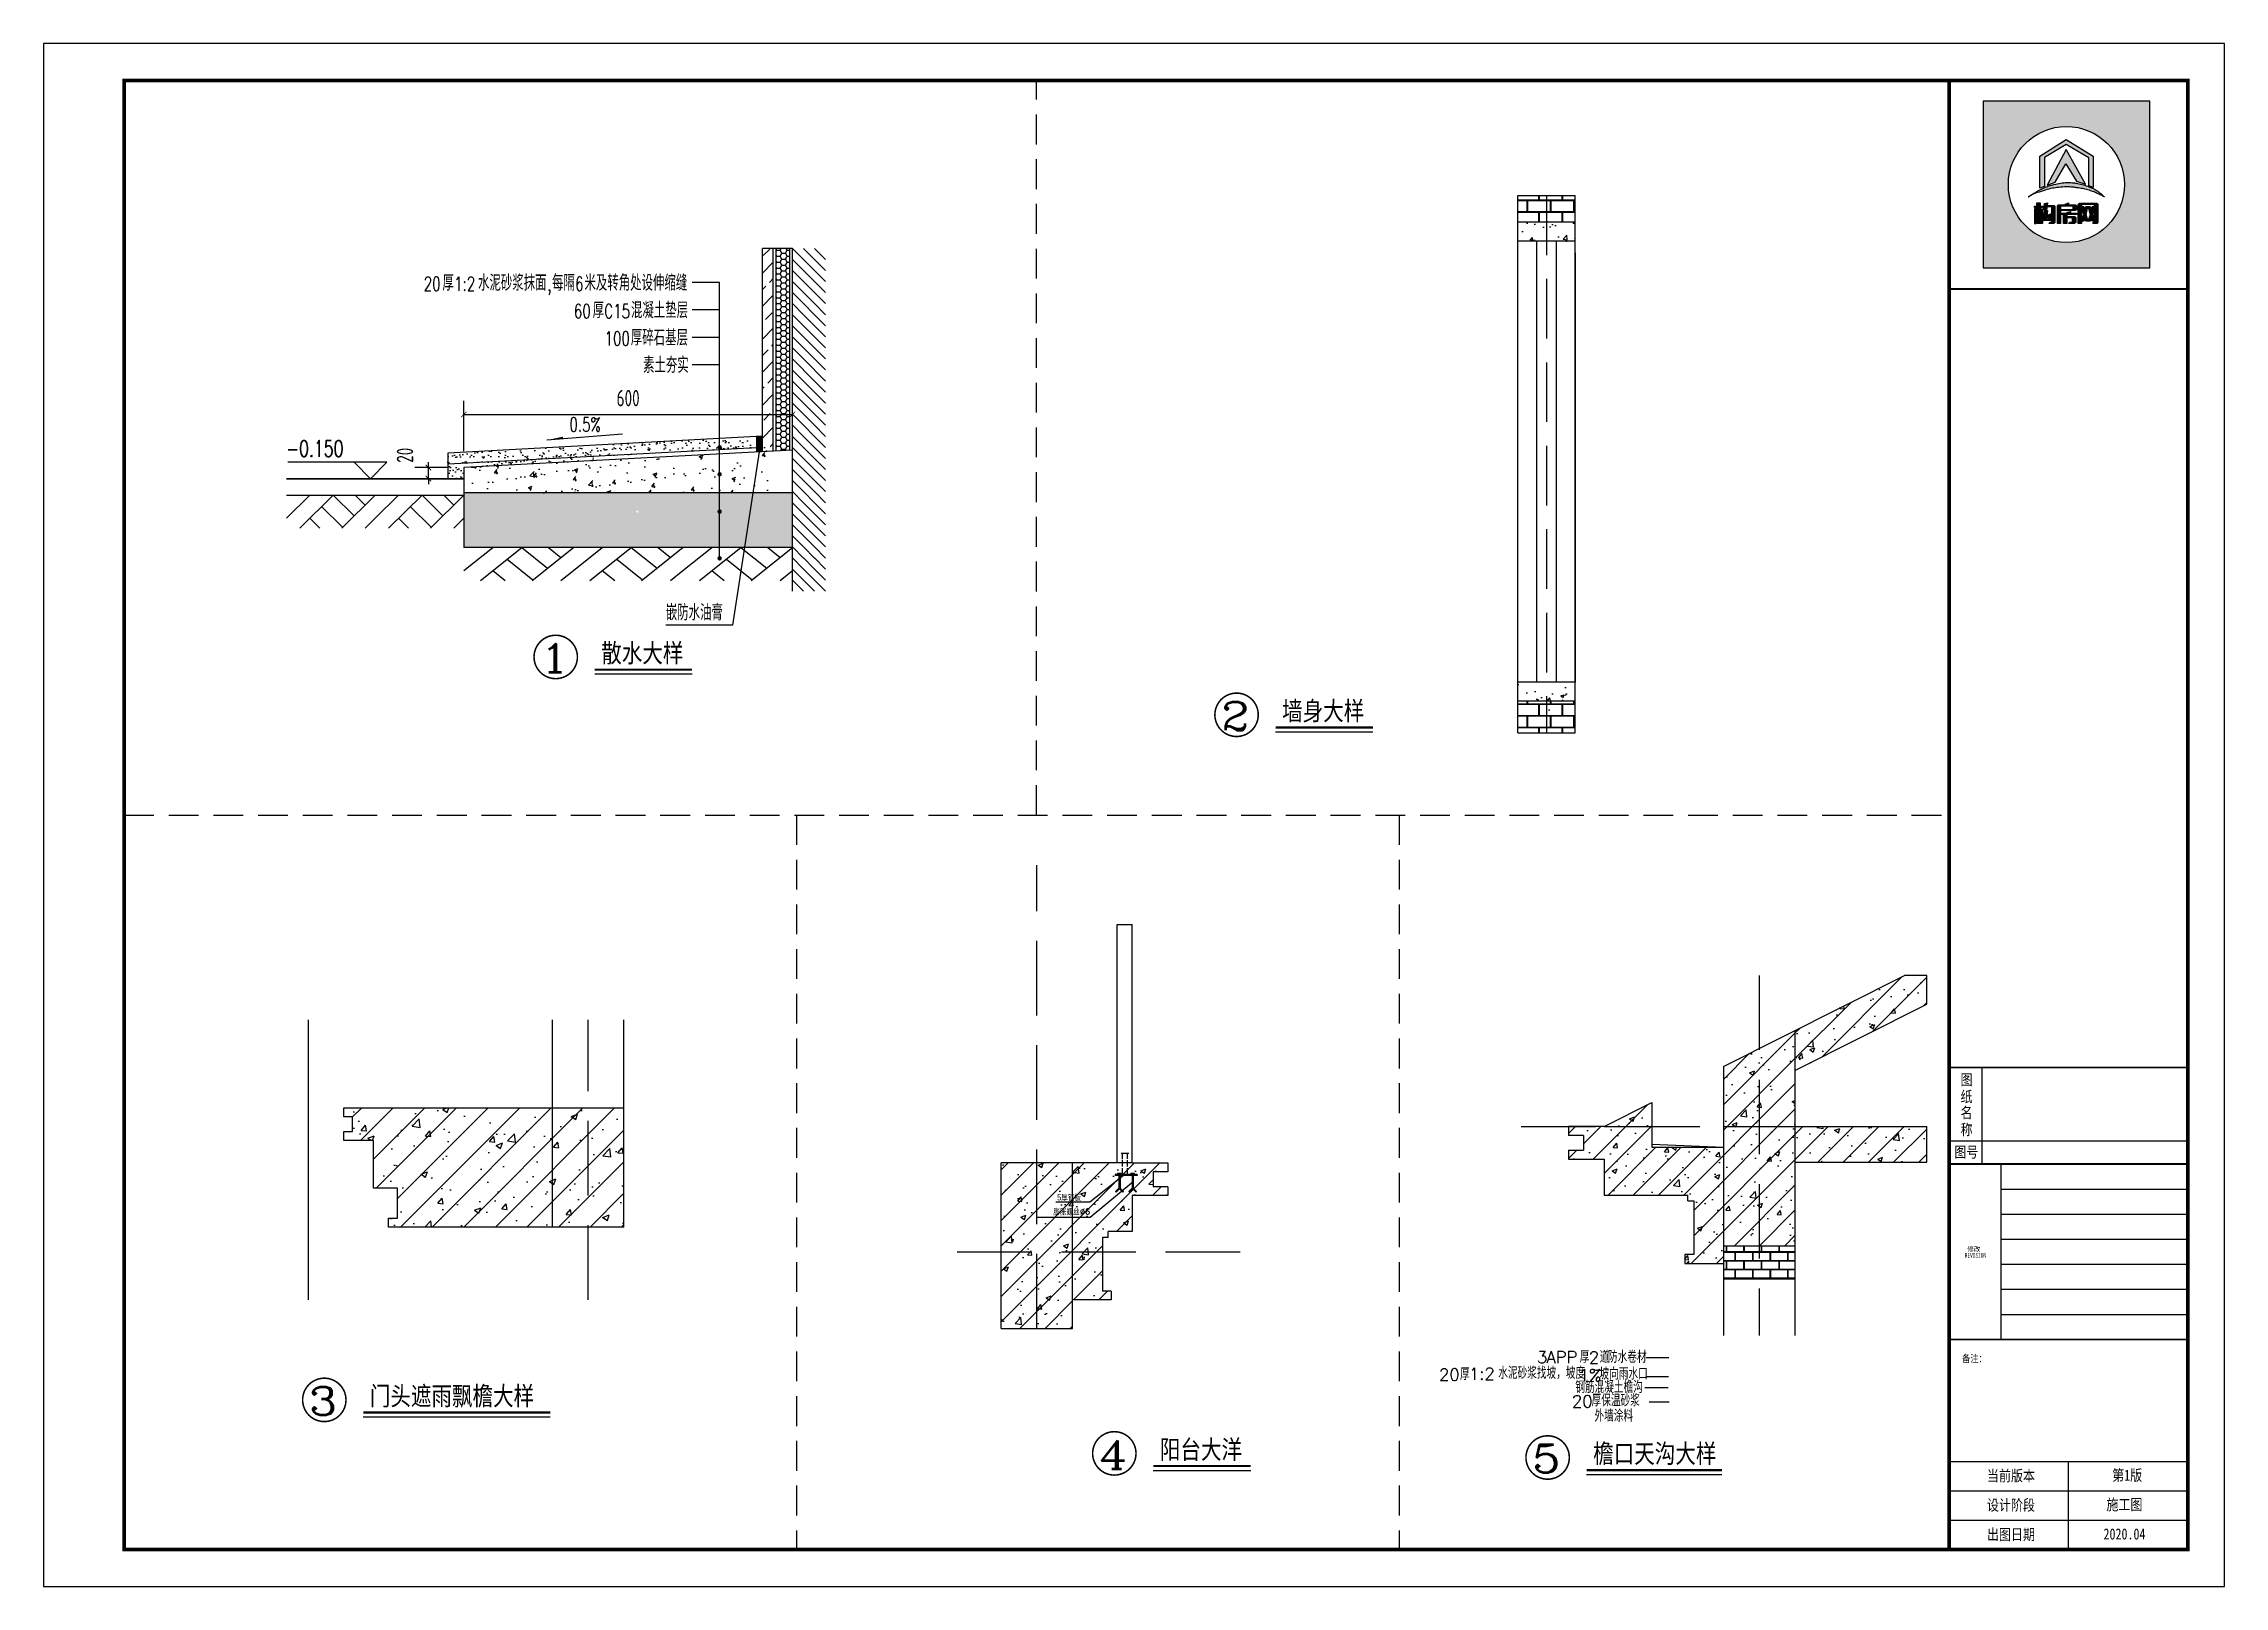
# Model space of a CAD drawing. Header units: millimetres. Extents: x -807114 to 146922, y -468455 to -61603.
# Drawn here: x 110322 to 146922, y -238672 to -212794 of the extents above; entities that cross this region are included whole.
import ezdxf
from ezdxf.enums import TextEntityAlignment as Align

# ---------------------------------------------------------------- set-up
doc = ezdxf.new("R2010")
doc.units = ezdxf.units.MM
doc.header["$LTSCALE"] = 1000
doc.linetypes.add('DASH', pattern=[0.35, 0.25, -0.1])
doc.linetypes.add('HIDDENX2', pattern=[0.75, 0.5, -0.25])
for name, color, linetype in [('0-hatch', 8, 'Continuous'), ('A_PLAN_DETAIL_2', 134, 'Continuous'), ('DIM_ELEV', 3, 'Continuous'), ('DIM_IDEN', 3, 'Continuous'), ('DIM_LEAD', 3, 'Continuous'), ('DIM_SYMB', 3, 'Continuous'), ('HATCH', 254, 'Continuous'), ('PIPE-雨水', 4, 'DASH'), ('PUB_DIM', 3, 'Continuous'), ('PUB_TEXT', 3, 'Continuous'), ('PUB_TITLE', 4, 'Continuous'), ('SECTION', 2, 'Continuous'), ('SEE', 7, 'Continuous'), ('TEXT', 7, 'Continuous'), ('WALL', 9, 'Continuous'), ('建-做法', 3, 'Continuous'), ('建-轴', 1, 'Continuous')]:
    doc.layers.add(name, color=color, linetype=linetype)
doc.layers.add('建-层线', color=251, linetype='Continuous', plot=False)
doc.styles.add('_TCH_DIM', font='SIMPLEX', dxfattribs={"bigfont": 'GBCBIG'})
doc.styles.add('_TCH_LABEL', font='COMPLEX', dxfattribs={"bigfont": 'GBCBIG'})
doc.styles.add('DIM10', font='ARIAL.TTF', dxfattribs={"height": 30})
doc.styles.add('DIM_FONT', font='tssdeng.shx', dxfattribs={"width": 0.7, "bigfont": 'tssdchn.shx'})
doc.styles.add('ZDBOX', font='simsun.ttc', dxfattribs={"width": 0.7})
doc.styles.add('宋体', font='simsun.ttc', dxfattribs={"width": 0.8})
doc.dimstyles.new('DIMN10', dxfattribs={"dimscale": 0.1, "dimtxt": 300, "dimasz": 100, "dimexe": 250, "dimexo": 300, "dimgap": 150, "dimtad": 1, "dimdec": 0, "dimzin": 0, "dimdsep": 46, "dimtxsty": 'DIM_FONT', "dimblk": 'ARCHTICK', "dimcen": 0.09, "dimclrt": 7, "dimazin": 2, "dimtfac": 1, "dimtdec": 0, "dimtix": 1, "dimtmove": 2, "dimatfit": 3, "dimfxl": 1, "dimtolj": 1, "dimtzin": 0, "dimarcsym": 0})
pattern_1 = [(50, (-2767539.39, 1543588.13), (71.7260183, -6.2752135), [7.5, -82.5]), (355, (-2767539.39, 1543588.13), (-13.8751334, 75.2192134), [6, -66]), (100.4514, (-2767533.416, 1543587.61), (57.8509382, 68.9439542), [6.374019, -70.1142112]), (46.1842, (-2767539.39, 1543608.13), (106.7241049, -16.5519014), [11.25, -123.75]), (96.6356, (-2767530.5, 1543606.75), (93.4662706, 97.411787), [9.5610288, -105.1713]), (351.1842, (-2767539.39, 1543608.13), (93.4661945, 97.41186), [9, -99]), (21, (-2767529.39, 1543603.13), (59.6907052, -40.2618891), [7.5, -82.5]), (326, (-2767529.39, 1543603.13), (24.3315332, 72.5150045), [6, -66]), (71.4514, (-2767524.42, 1543599.775), (84.0222629, 32.2530497), [6.374019, -70.1142112]), (37.5, (-2767539.393, 1543588.13), (1.21598553, 33.28938538), [0, -65.2, 0, -67, 0, -66.25]), (7.5, (-2767539.393, 1543588.13), (26.30695374, 39.4411712), [0, -38.2, 0, -63.7, 0, -25.25]), (327.5, (-2767561.693, 1543588.13), (53.38224362, -2.25548717), [0, -25, 0, -78, 0, -103.5]), (317.5, (-2767571.693, 1543588.13), (58.3186169, 10.0104982), [0, -32.5, 0, -51.8, 0, -73.5])]
pattern_2 = [(45, (0, 0), (-42.426407, 42.426407), []), (50, (0, 0), (172.142444, -15.06051), [18, -198]), (355, (0, 0), (-33.30032, 180.52611), [14.4, -158.4]), (100.4514, (14.35, -1.26), (138.84225, 165.46549), [15.29765, -168.27411]), (46.1842, (0, 48), (256.13785, -39.72456), [27, -297]), (96.6356, (21.34, 44.7), (224.31905, 233.7883), [22.94647, -252.41112]), (351.1842, (0, 48), (224.31887, 233.78846), [21.6, -237.6]), (21, (24, 36), (143.25769, -96.628534), [18, -198]), (326, (24, 36), (58.39568, 174.03601), [14.4, -158.4]), (71.4514, (35.94, 27.95), (201.65343, 77.40732), [15.29765, -168.27411]), (37.5, (0, 0), (2.918365, 79.894525), [0, -156.48, 0, -160.8, 0, -159]), (7.5, (0, 0), (63.13669, 94.65881), [0, -91.68, 0, -152.88, 0, -60.6]), (327.5, (-53.52, 0), (128.117385, -5.413169), [0, -60, 0, -187.2, 0, -248.4]), (317.5, (-77.52, 0), (139.96468, 24.025196), [0, -78, 0, -124.32, 0, -176.4])]

msp = doc.modelspace()

# ---------------------------------------------------------------- texts
at = {"style": 'ZDBOX', "width": 0.8}
for s, height, p in [('图', 184.8, (142594.8, -230175.1)), ('纸', 184.8, (142594.8, -230454)), ('称', 184.8, (142594.8, -231006.7)), ('名', 184.8, (142594.8, -230723.3)), ('图号', 184.85, (142591.1, -231388)), ('备注：', 123.23, (142726.5, -234847.8))]:
    msp.add_text(s, height=height, dxfattribs=at).set_placement(p, align=Align.MIDDLE)
for s, p in [('当前版本', (142937, -236908.3)), ('第1版', (145038.2, -236899.8)), ('设计阶段', (142937, -237401.2)), ('施工图', (144941.7, -237392.8)), ('出图日期', (142937, -237894.1)), ('2020.04', (144893.4, -237885.7))]:
    msp.add_text(s, height=184.85, dxfattribs=at).set_placement(p)
at = {"layer": 'PUB_TEXT', "style": '_TCH_LABEL'}
for s, width, p, p2 in [('1', 2.333333, (118658.9, -223338.7), (119134.1, -223338.7)), ('2', 1.5, (130085.5, -224308.9), (130560.7, -224308.9)), ('3', 1.5, (114774.9, -235801), (115250.1, -235801)), ('4', 1.3125, (128033.9, -236698.4), (128509, -236698.4)), ('5', 1.5, (135306.2, -236767.2), (135781.4, -236767.2))]:
    msp.add_text(s, height=475.2, dxfattribs=dict(at, width=width)).set_placement(p, p2, align=Align.FIT)
at = {"layer": 'PUB_TEXT', "style": '宋体', "width": 0.8}
for s, p in [('散水大样', (119680.9, -223173.8, 0)), ('墙身大样', (131107.5, -224144, 0)), ('门头遮雨飘檐大样', (115796.9, -235636.1, 0)), ('阳台大洋', (129055.9, -236533.4, 0)), ('檐口天沟大样', (136328.2, -236602.3, 0))]:
    msp.add_text(s, height=315.95, dxfattribs=at).set_placement(p)
at = {"layer": 'PUB_TEXT', "color": 8, "style": '宋体', "width": 0.7}
msp.add_text('REVISION', height=78.34, dxfattribs=at).set_placement((142564.6, -233181.8), align=Align.BOTTOM_LEFT)
at = {"layer": 'PUB_TEXT', "color": 8, "style": '宋体'}
msp.add_text('修改', height=78.34, dxfattribs=at).set_placement((142607.3, -233053.3))
at = {"layer": 'PUB_TEXT', "style": '_TCH_DIM'}
for s, height, p in [('水泥砂浆找坡，坡度', 202.55, (134735.4, -235191.6)), ('3', 202.6, (135386.4, -234928.3)), ('APP', 202.55, (135543.7, -234930.1)), ('厚', 202.6, (136102.1, -234922.9)), ('2', 202.6, (136255.2, -234935.5)), ('道', 202.6, (136437.9, -234923.1)), ('防水卷材', 202.55, (136576.7, -234923.1)), ('20', 202.55, (133741, -235220.7)), ('厚', 202.6, (134093.9, -235211.7)), ('1:2', 202.55, (134242.9, -235207)), ('钢筋混凝土檐沟', 202.55, (136028, -235429.7)), ('1%', 202.55, (136085.3, -235229.9)), ('坡向雨水口', 202.55, (136434.7, -235205.1)), ('20', 202.55, (135971.4, -235670.7)), ('厚保温砂浆', 202.55, (136301.8, -235653.4)), ('外墙涂料', 202.55, (136350.3, -235911.6))]:
    msp.add_text(s, height=height, dxfattribs=at).set_placement(p)
at = {"layer": 'TEXT', "ltscale": 100, "style": 'DIM10', "width": 0.8}
for s, p in [('膨胀螺丝', (127268.1, -232437.7)), ('5厚钢板', (127333.7, -232197.7))]:
    msp.add_text(s, height=99, dxfattribs=at).set_placement(p)
at = {"layer": 'TEXT', "ltscale": 100, "insert": (127885.3, -232335.4), "char_height": 99, "width": 4404, "attachment_point": 3, "style": 'DIM10'}
msp.add_mtext('\\Ftxt.shx;%%C6', dxfattribs=at)

# ---------------------------------------------------------------- blocks, each defined once
blk = doc.blocks.new('_ArchTick')
at = {"color": 0, "linetype": 'ByBlock', "const_width": 0.15}
blk.add_lwpolyline([(-0.5, -0.5), (0.5, 0.5)], dxfattribs=at)
blk = doc.blocks.new('*D9975')
at = {"layer": 'Defpoints', "color": 0}
for p in [(-303.6, -96.7), (-239.1, -96.7), (-239.1, -116.9)]:
    blk.add_point(p, dxfattribs=at)
at = {"layer": 'PUB_DIM', "color": 0, "lineweight": -2}
for p, q in [((-269.1, -96.7), (-328.6, -96.7)), ((-269.1, -116.9), (-328.6, -116.9)), ((-303.6, -96.7), (-303.6, -86.7)), ((-303.6, -116.9), (-303.6, -96.7)), ((-303.6, -116.9), (-303.6, -126.9))]:
    blk.add_line(p, q, dxfattribs=at)
at = {"layer": 'PUB_DIM', "color": 0, "linetype": 'ByBlock', "lineweight": -2, "xscale": 10, "yscale": 10, "zscale": 10}
for p, rotation in [((-303.6, -96.7), 270), ((-303.6, -116.9), 90)]:
    blk.add_blockref('_ArchTick', p, dxfattribs=dict(at, rotation=rotation))
at = {"layer": 'PUB_DIM', "color": 7, "insert": (-346.4, -74.2), "char_height": 30, "attachment_point": 5, "rotation": 90, "style": 'DIM_FONT'}
blk.add_mtext('\\A1;20', dxfattribs=at)
blk = doc.blocks.new('$LinePat$00000001')
for p, q in [((100, 0), (0, -100)), ((100, -100), (0, -200)), ((100, -200), (0, -300))]:
    blk.add_line(p, q)
blk = doc.blocks.new('$LinePat$00000009')
for p, q in [((0, -210), (210, 0)), ((120, -300), (420, 0)), ((420, 0), (608, -188)), ((495, -300), (795, 0)), ((615, 0), (705, -90)), ((315, -105), (502, -293)), ((210, -210), (300, -300)), ((705, -300), (795, -210))]:
    blk.add_line(p, q)
blk = doc.blocks.new('*D9976')
at = {"layer": 'Defpoints', "color": 0}
for p in [(360.5, 0), (-239.1, -96.7), (360.5, -96.7)]:
    blk.add_point(p, dxfattribs=at)
at = {"layer": 'PUB_DIM', "color": 0, "lineweight": -2}
for p, q in [((-239.1, -66.7), (-239.1, 25)), ((-239.1, 0), (360.5, 0)), ((360.5, -66.7), (360.5, 25))]:
    blk.add_line(p, q, dxfattribs=at)
at = {"layer": 'PUB_DIM', "color": 0, "linetype": 'ByBlock', "lineweight": -2, "xscale": 10, "yscale": 10, "zscale": 10, "rotation": 180}
blk.add_blockref('_ArchTick', (-239.1, 0), dxfattribs=at)
at = {"layer": 'PUB_DIM', "color": 0, "linetype": 'ByBlock', "lineweight": -2, "xscale": 10, "yscale": 10, "zscale": 10}
blk.add_blockref('_ArchTick', (360.5, 0), dxfattribs=at)
at = {"layer": 'PUB_DIM', "color": 7, "insert": (60.7, 30), "char_height": 30, "attachment_point": 5, "style": 'DIM_FONT'}
blk.add_mtext('\\A1;600', dxfattribs=at)
blk = doc.blocks.new('adsfafsdf')
h = blk.add_hatch()
h.set_pattern_fill('AR-B816C', color=253, scale=40)
h.set_pattern_definition([(0, (0, 0), (49.1384756, 49.1384756), [95.973586, -2.303364]), (0, (-49.14, 2.303), (49.1384756, 49.1384756), [95.973586, -2.303364]), (90, (0, 0), (-49.1384756, 49.1384756), [-51.441836, 46.83511]), (90, (-2.303, 0), (-49.1384756, 49.1384756), [-51.441836, 46.83511])])
h.paths.add_polyline_path([(277628.6, -296417.6), (277628.6, -296306.4), (277508.6, -296306.4), (277508.6, -296417.6)])
h.paths.add_polyline_path([(277748.6, -296417.6), (277748.6, -296306.4), (277628.6, -296306.4), (277628.6, -296417.6)])
h.paths.add_polyline_path([(277510.1, -298427.5), (277508.6, -298560.6), (277628.6, -298560.6), (277628.6, -298427.5), (277588.6, -298427.5)])
h.paths.add_polyline_path([(277628.6, -298560.6), (277748.6, -298560.6), (277748.6, -298397.6), (277748.6, -298427.5), (277668.6, -298427.5), (277630.1, -298427.5)])
h = blk.add_hatch()
h.set_pattern_fill('混凝土', color=253, scale=20)
h.set_pattern_definition([(50, (0, 0), (143.452037, -12.550427), [15, -165]), (355, (0, 0), (-27.750267, 150.438427), [12, -132]), (100.4514, (11.95, -1.05), (115.701876, 137.88791), [12.74804, -140.22842]), (46.1842, (0, 40), (213.44821, -33.1038), [22.5, -247.5]), (96.6356, (17.79, 37.24), (186.93254, 194.82357), [19.12206, -210.3426]), (351.1842, (0, 40), (186.93239, 194.82372), [18, -198]), (21, (20, 30), (119.38141, -80.523778), [15, -165]), (326, (20, 30), (48.663066, 145.03001), [12, -132]), (71.4514, (29.95, 23.29), (168.044526, 64.5061), [12.74804, -140.22842]), (37.5, (0, 0), (2.431971, 66.578771), [0, -130.4, 0, -134, 0, -132.5]), (7.5, (0, 0), (52.613907, 78.882342), [0, -76.4, 0, -127.4, 0, -50.5]), (-32.5, (-44.6, 0), (106.764487, -4.510974), [0, -50, 0, -156, 0, -207]), (-42.5, (-64.6, 0), (116.637234, 20.020996), [0, -65, 0, -103.6, 0, -147])])
h.paths.add_polyline_path([(277704.8, -296497.6), (277788.6, -296522.5), (277748.6, -296497.6), (277748.6, -296417.6), (277508.6, -296417.6), (277508.6, -296497.6)])
h.paths.add_polyline_path([(277628.6, -298427.5), (277628.6, -298347.6), (277588.6, -298347.6), (277508.6, -298347.6), (277510.1, -298427.5), (277688.6, -298494.1)])
h.paths.add_polyline_path([(277748.6, -298427.5), (277748.6, -298347.6), (277668.6, -298347.6), (277628.6, -298347.6), (277628.6, -298427.5)])
for p, q in [((277508.6, -296306.4), (277748.6, -296306.4)), ((277508.6, -296417.6), (277748.6, -296417.6)), ((277748.6, -296497.6), (277748.6, -296417.6)), ((277748.6, -296497.6), (277508.6, -296497.6)), ((277748.6, -296547.6), (277748.6, -298347.6)), ((277748.3, -298347.6), (277508.3, -298347.6)), ((277750.1, -298427.5), (277510.1, -298427.5)), ((277508.6, -298560.6), (277748.6, -298560.6))]:
    blk.add_line(p, q)
at = {"color": 4}
for p, q in [((277588.6, -298347.6), (277588.6, -296497.6)), ((277668.6, -296497.6), (277668.6, -298347.6))]:
    blk.add_line(p, q, dxfattribs=at)
for points in [[(277508.6, -298560.6), (277508.6, -296306.4)], [(277748.6, -296417.6), (277748.6, -296306.4)], [(277748.6, -298560.6), (277748.6, -296497.6)]]:
    blk.add_lwpolyline(points)
at = {"layer": '建-轴', "linetype": 'DASH'}
blk.add_line((277628.6, -296306.4), (277628.6, -298560.6), dxfattribs=at)
blk = doc.blocks.new('asdfadfasdf')
h = blk.add_hatch()
h.set_pattern_fill('钢筋混凝土', color=251, scale=30)
h.set_pattern_definition([(45, (0, 0), (-53.033009, 53.033009), []), (50, (0, 0), (215.17805, -18.82564), [22.5, -247.5]), (355, (0, 0), (-41.6254, 225.65764), [18, -198]), (100.4514, (17.93, -1.57), (173.55281, 206.83186), [19.12206, -210.34263]), (46.1842, (0, 60), (320.17231, -49.6557), [33.75, -371.25]), (96.6356, (26.68, 55.86), (280.3988, 292.23536), [28.6831, -315.5139]), (351.1842, (0, 60), (280.3986, 292.2356), [27, -297]), (21, (30, 45), (179.07212, -120.78567), [22.5, -247.5]), (326, (30, 45), (72.9946, 217.54501), [18, -198]), (71.4514, (44.92, 34.93), (252.06679, 96.75915), [19.12206, -210.34263]), (37.5, (0, 0), (3.647957, 99.868156), [0, -195.6, 0, -201, 0, -198.75]), (7.5, (0, 0), (78.92086, 118.323514), [0, -114.6, 0, -191.1, 0, -75.75]), (327.5, (-66.9, 0), (160.14673, -6.766462), [0, -75, 0, -234, 0, -310.5]), (317.5, (-96.9, 0), (174.95585, 30.031495), [0, -97.5, 0, -155.4, 0, -220.5])])
h.paths.add_polyline_path([(116790.4, -228945.1), (116104.8, -228945.1), (116090.1, -228945.1), (116090.1, -228975.1), (116120.1, -228975.1), (116120.1, -229025.1), (116090.1, -229025.1), (116090.1, -229055.1), (116190.1, -229055.1), (116190.1, -229215.1), (116270.1, -229215.1), (116270.1, -229315.1), (116240.1, -229315.1), (116240.1, -229345.1), (116790.4, -229345.1)])
h.paths.add_polyline_path([(116790.4, -229345.1), (116910.4, -229345.1), (116910.4, -228945.1), (116790.4, -228945.1)])
h.paths.add_polyline_path([(116910.4, -228945.1), (116910.4, -229345.1), (117030.4, -229345.1), (117030.4, -228945.1)])
for p, q in [((116790.4, -229345.1), (116790.4, -228650.1)), ((117030.4, -229345.1), (117030.4, -228650.1)), ((116090.1, -228975.1), (116090.1, -228945.1)), ((116090.1, -228945.1), (116790.4, -228945.1)), ((116790.4, -228945.1), (117030.4, -228945.1)), ((116120.1, -228975.1), (116090.1, -228975.1)), ((116090.1, -229055.1), (116090.1, -229025.1)), ((116090.1, -229025.1), (116120.1, -229025.1)), ((116120.1, -229025.1), (116120.1, -228975.1)), ((116190.1, -229055.1), (116090.1, -229055.1)), ((116190.1, -229215.1), (116190.1, -229055.1)), ((116270.1, -229215.1), (116190.1, -229215.1)), ((116270.1, -229315.1), (116270.1, -229215.1)), ((116240.1, -229345.1), (116240.1, -229315.1)), ((116240.1, -229315.1), (116270.1, -229315.1)), ((117030.4, -229345.1), (116240.1, -229345.1))]:
    blk.add_line(p, q)
blk.add_lwpolyline([(115970.4, -228650.1), (115970.4, -229589.1)])
at = {"layer": '建-轴', "linetype": 'DASH'}
blk.add_line((116910.4, -229589.1), (116910.4, -228650.1), dxfattribs=at)
blk = doc.blocks.new('asdfasdfasdfadsf')
h = blk.add_hatch()
h.set_pattern_fill('钢筋混凝土', color=251, scale=24, pattern_type=2)
h.set_pattern_definition(pattern_2)
h.paths.add_polyline_path([(128530.9, -232930.3), (128530.9, -233185.5), (128650.9, -233185.5), (128650.9, -233090.3), (128650.9, -232930.3)])
h.paths.add_polyline_path([(128410.9, -232930.3), (128410.9, -233185.5), (128530.9, -233185.5), (128530.9, -232930.3)])
h.paths.add_polyline_path([(128410.9, -232930.3), (128530.9, -232930.3), (128530.9, -232630.3), (128410.9, -232630.3)])
h.paths.add_polyline_path([(128530.9, -232930.3), (128650.9, -232930.3), (128650.9, -232630.3), (128530.9, -232630.3)])
h.paths.add_polyline_path([(128750.9, -232880.3), (128770.9, -232880.3), (128770.9, -232860.3), (128850.9, -232860.3), (128850.9, -232740.3), (128970.9, -232740.3), (128970.9, -232710.3), (128920.9, -232710.3), (128920.9, -232660.3), (128970.9, -232660.3), (128970.9, -232630.3), (128850.9, -232630.3), (128800.9, -232630.3), (128650.9, -232630.3), (128650.9, -232930.3), (128750.9, -232930.3)])
h.paths.add_polyline_path([(128780.9, -233090.3), (128780.9, -233060.3), (128750.9, -233060.3), (128750.9, -232930.3), (128650.9, -232930.3), (128650.9, -233090.3)])
for p, q in [((128800.9, -232630.3), (128800.9, -231830.3)), ((128800.9, -231830.3), (128850.9, -231830.3)), ((128850.9, -232630.3), (128850.9, -231830.3)), ((128410.9, -233185.5), (128410.9, -232630.3)), ((128850.9, -232630.3), (128410.9, -232630.3)), ((128650.9, -233185.5), (128650.9, -232630.3)), ((128850.9, -232630.3), (128970.9, -232630.3)), ((128920.9, -232660.3), (128920.9, -232710.3)), ((128970.9, -232660.3), (128920.9, -232660.3)), ((128970.9, -232630.3), (128970.9, -232660.3)), ((128850.9, -232740.3), (128850.9, -232860.3)), ((128970.9, -232740.3), (128850.9, -232740.3)), ((128970.9, -232710.3), (128920.9, -232710.3)), ((128970.9, -232710.3), (128970.9, -232740.3)), ((128750.9, -232880.3), (128750.9, -233060.3)), ((128770.9, -232880.3), (128750.9, -232880.3)), ((128770.9, -232880.3), (128770.9, -232860.3)), ((128850.9, -232860.3), (128770.9, -232860.3)), ((128780.9, -233060.3), (128750.9, -233060.3)), ((128780.9, -233060.3), (128780.9, -233090.3)), ((128780.9, -233090.3), (128650.9, -233090.3)), ((128410.9, -233185.5), (128650.9, -233185.5))]:
    blk.add_line(p, q)
at = {"layer": 'PIPE-雨水', "color": 8}
blk.add_line((129213.2, -232930.3), (128222.4, -232930.3), dxfattribs=at)
at = {"layer": '建-轴', "linetype": 'DASH'}
blk.add_line((128530.9, -233185.5), (128530.9, -231631.8), dxfattribs=at)
blk = doc.blocks.new('afsddsfafdsdfssdfsdfadf')
h = blk.add_hatch()
h.set_pattern_fill('钢筋混凝土', color=251, scale=24, pattern_type=2)
h.set_pattern_definition(pattern_2)
h.paths.add_polyline_path([(138164.2, -231978.2), (138606.6, -231755.8), (138606.6, -231658.9), (138532.1, -231658.9), (138164.2, -231843.9)])
h.paths.add_polyline_path([(138164.2, -232285.7), (138606.6, -232285.7), (138606.6, -232165.7), (138164.2, -232165.7)])
h = blk.add_hatch()
h.set_pattern_fill('钢筋混凝土', color=251, scale=24, pattern_type=2)
h.set_pattern_definition(pattern_2)
h.paths.add_polyline_path([(137524.2, -232165.7), (137404.2, -232165.7), (137404.2, -232195.7), (137454.2, -232195.7), (137454.2, -232245.7), (137404.2, -232245.7), (137404.2, -232275.7), (137524.2, -232275.7), (137524.2, -232395.7), (137804.2, -232395.7), (137804.2, -232415.7), (137824.2, -232415.7), (137824.2, -232595.7), (137794.2, -232595.7), (137794.2, -232625.7), (137924.2, -232625.7), (137924.2, -232565.7), (137924.2, -232235.3), (137684.2, -232235.3), (137684.2, -232165.7)])
h.paths.add_polyline_path([(137684.2, -232165.7), (137684.2, -232085.3), (137524.2, -232165.7)])
h.paths.add_polyline_path([(137924.2, -232165.7), (137924.2, -232235.3), (137924.2, -232565.7), (138044.2, -232565.7), (138044.2, -232165.7)])
h.paths.add_polyline_path([(138164.2, -232565.7), (138164.2, -232285.7), (138164.2, -232165.7), (138044.2, -232165.7), (138044.2, -232565.7)])
h.paths.add_polyline_path([(138044.2, -231904.2), (137924.2, -231964.6), (137924.2, -232165.7), (138044.2, -232165.7)])
h.paths.add_polyline_path([(138164.2, -231978.2), (138164.2, -231843.9), (138044.2, -231904.2), (138044.2, -232165.7), (138164.2, -232165.7)])
h = blk.add_hatch()
h.set_pattern_fill('AR-B816C', color=251, scale=24)
h.set_pattern_definition([(0, (0, 0), (29.4830854, 29.4830854), [57.5841514, -1.3820184]), (0, (-29.483, 1.382), (29.4830854, 29.4830854), [57.5841514, -1.3820184]), (90, (0, 0), (-29.4830854, 29.4830854), [-30.8651016, 28.101066]), (90, (-1.382, 0), (-29.4830854, 29.4830854), [-30.8651016, 28.101066])])
h.paths.add_polyline_path([(138044.2, -232677.1), (138164.2, -232677.1), (138164.2, -232565.7), (138044.2, -232565.7)])
h.paths.add_polyline_path([(138050.4, -232641.1), (138206.1, -232641.1), (138206.1, -232748.2), (138050.4, -232748.2)], flags=9)
h.paths.add_polyline_path([(138044.2, -232565.7), (137924.2, -232565.7), (137924.2, -232625.7), (137924.2, -232677.1), (138044.2, -232677.1)])
for p, q in [((137924.2, -231964.6), (138532.1, -231658.9)), ((138606.6, -231658.9), (138532.1, -231658.9)), ((138606.6, -231755.8), (138606.6, -231658.9)), ((138164.2, -231978.2), (138606.6, -231755.8)), ((138164.2, -231843.9), (138164.2, -232867.1)), ((137924.2, -231964.6), (137924.2, -232867.1)), ((137524.2, -232165.7), (137684.2, -232085.3)), ((137684.2, -232085.3), (137684.2, -232235.3)), ((137524.2, -232165.7), (137404.2, -232165.7)), ((137404.2, -232165.7), (137404.2, -232195.7)), ((137524.2, -232165.7), (137684.2, -232165.7)), ((137924.2, -232165.7), (138606.6, -232165.7)), ((138606.6, -232285.7), (138606.6, -232165.7)), ((137454.2, -232195.7), (137404.2, -232195.7)), ((137404.2, -232245.7), (137404.2, -232275.7)), ((137404.2, -232245.7), (137454.2, -232245.7)), ((137454.2, -232195.7), (137454.2, -232245.7)), ((137684.2, -232235.3), (137924.2, -232235.3)), ((137404.2, -232275.7), (137524.2, -232275.7)), ((137524.2, -232275.7), (137524.2, -232395.7)), ((138164.2, -232285.7), (138606.6, -232285.7)), ((137524.2, -232395.7), (137804.2, -232395.7)), ((137804.2, -232415.7), (137804.2, -232395.7)), ((137804.2, -232415.7), (137824.2, -232415.7)), ((137824.2, -232415.7), (137824.2, -232595.7)), ((137824.2, -232595.7), (137794.2, -232595.7)), ((137794.2, -232595.7), (137794.2, -232625.7)), ((137794.2, -232625.7), (137924.2, -232625.7)), ((137924.2, -232565.7), (138164.2, -232565.7)), ((137924.2, -232677.1), (138164.2, -232677.1))]:
    blk.add_line(p, q)
at = {"layer": '建-层线', "color": 252, "linetype": 'DASH'}
blk.add_line((137244.7, -232165.7), (138606.6, -232165.7), dxfattribs=at)
at = {"layer": '建-轴', "linetype": 'DASH'}
blk.add_line((138044.2, -231658.9), (138044.2, -232867.1), dxfattribs=at)
blk = doc.blocks.new('4566')
at = {"layer": '0-hatch'}
h = blk.add_hatch(dxfattribs=at)
h.set_pattern_fill('天然石材', color=256, scale=8, style=0)
h.set_pattern_definition([(45, (-86317.84, -30597.915), (-30.094465, 30.094465), []), (45, (-86303.04, -30613.195), (-30.094465, 30.094465), [16.8, -9.6])])
h.paths.add_polyline_path([(325.5, 303.1), (305.5, 303.1), (305.5, -67.7), (325.5, -66.7)])
h = blk.add_hatch(dxfattribs=at)
h.set_pattern_fill('HONEY', color=256, scale=50, style=0)
h.set_pattern_definition([(0, (-86317.838, -30613.195), (9.375, 5.41265875), [6.25, -12.5]), (120, (-86317.838, -30613.195), (-9.37499998, 5.4126588), [6.25, -12.5]), (60, (-86317.838, -30613.195), (2e-08, 10.82531754), [-12.5, 6.25])])
h.paths.add_polyline_path([(355.5, 303.1), (330.5, 303.1), (330.5, -66.4), (355.5, -65.1)])
blk.add_hatch(color=256, dxfattribs=at).paths.add_polyline_path([(304.2, -38.7), (294.2, -38.7), (294.2, -68.7), (304.2, -68.7)])
h = blk.add_hatch(dxfattribs=at)
h.set_pattern_fill('砂灰土', color=256, scale=10, style=0)
h.set_pattern_definition([(37.5, (-2767539.393, 1543588.13), (-0.62993358, 19.26823769), [0, -15.2, 0, -17, 0, -16.25]), (7.5, (-2767539.393, 1543588.13), (17.69776705, 28.22146065), [0, -8.2, 0, -13.7, 0, -5.25]), (327.5, (-2767551.693, 1543588.13), (31.14141862, 0.056590535), [0, -5, 0, -18, 0, -23.5]), (317.5, (-2767551.693, 1543588.13), (30.06126605, 8.77675565), [0, -2.5, 0, -11.8, 0, -13.5])])
h.paths.add_polyline_path([(285.5, -40.7), (-2.9, -56.1), (-2.9, -58, -0.19497), (-1.5, -57.5, -1), (-1.5, -61.5, -0.191437), (-2.9, -60.9), (-2.8, -76.2), (285.5, -60.9)])
h.paths.add_polyline_path([(-2.9, -60.9, -0.427156), (-2.9, -58), (-2.9, -56.1), (-268.3, -70.4), (-268.3, -90.4), (-2.8, -76.2)])
h.paths.add_polyline_path([(-239.1, -96.7), (-2.7, -84.1), (-2.8, -76.2), (-268.3, -90.4), (-268.3, -116.9), (-239.1, -116.9)])
h.paths.add_polyline_path([(315.5, -59.3), (290.2, -60.7, -0.462744), (289.4, -61.4), (288.6, -68.6), (315.5, -67.2)])
h = blk.add_hatch(dxfattribs=at)
h.set_pattern_fill('混凝土', color=256, scale=10, style=0)
h.set_pattern_definition(pattern_1)
h.paths.add_polyline_path([(288.6, -68.6), (76.4, -79.9), (76.6, -107.2, -1.787176), (76.6, -110.6), (76.8, -142.5), (279.7, -142.5)])
h.paths.add_polyline_path([(76.4, -79.9), (-239.1, -96.7), (-239.1, -142.5), (76.8, -142.5), (76.6, -110.6, -0.559542), (76.6, -107.2)])
h = blk.add_hatch(dxfattribs=at)
h.set_pattern_fill('混凝土', color=256, scale=10, style=0)
h.set_pattern_definition(pattern_1)
h.paths.add_polyline_path([(315.5, -67.2), (288.6, -68.6), (279.7, -142.5), (315.5, -142.5)])
h = blk.add_hatch(dxfattribs=at)
h.set_pattern_fill('卵石砌体', color=256, scale=10, style=0)
h.set_pattern_definition([(0, (-2767504.393, 1543588.13), (0, 50), [2.5, -7.5, 2.5, -37.5]), (0, (-2767491.893, 1543593.13), (0, 50), [2.5, -47.5]), (0, (-2767516.893, 1543598.13), (0, 50), [5, -45]), (0, (-2767529.393, 1543600.63), (0, 50), [7.5, -42.5]), (0, (-2767504.393, 1543603.13), (0, 50), [5, -5, 7.5, -32.5]), (0, (-2767506.893, 1543610.63), (0, 50), [7.5, -42.5]), (0, (-2767519.393, 1543613.13), (0, 50), [7.5, -17.5, 7.5, -17.5]), (0, (-2767529.393, 1543620.63), (0, 50), [7.5, -2.5, 2.5, -37.5]), (0, (-2767496.893, 1543625.63), (0, 50), [2.5, -47.5]), (0, (-2767506.893, 1543630.63), (0, 50), [5, -45]), (90, (-2767539.393, 1543633.13), (-50, 3e-15), [5, -45]), (90, (-2767534.393, 1543598.13), (-50, 3e-15), [2.5, -5, 7.5, -35]), (90, (-2767521.893, 1543603.13), (-50, 3e-15), [10, -2.5, 2.5, -35]), (90, (-2767514.393, 1543615.63), (-50, 3e-15), [7.5, -42.5]), (90, (-2767511.893, 1543593.13), (-50, 3e-15), [5, -45]), (90, (-2767509.393, 1543633.13), (-50, 3e-15), [5, -45]), (90, (-2767506.893, 1543603.13), (-50, 3e-15), [5, -25, 2.5, -17.5]), (90, (-2767499.393, 1543628.13), (-50, 3e-15), [2.5, -2.5, 2.5, -42.5]), (90, (-2767496.893, 1543605.63), (-50, 3e-15), [5, -7.5, 5, -32.5]), (90, (-2767494.393, 1543593.13), (-50, 3e-15), [5, -45]), (45, (-2767536.893, 1543593.13), (0, 50), [7.07105, -14.142135, 10.6066, -38.8908931]), (45, (-2767539.393, 1543593.13), (0, 50), [7.0710678, -63.6396103]), (45, (-2767511.893, 1543598.13), (0, 50), [7.0710678, -63.6396103]), (45, (-2767516.893, 1543623.13), (0, 50), [7.0710678, -63.6396103]), (45, (-2767494.393, 1543598.13), (0, 50), [7.0710678, -63.6396103]), (45, (-2767536.893, 1543603.13), (0, 50), [3.5355339, -67.1751442]), (45, (-2767531.893, 1543618.13), (0, 50), [3.5355339, -67.1751442]), (45, (-2767526.893, 1543600.63), (0, 50), [3.5355339, -67.1751442]), (45, (-2767521.893, 1543618.13), (0, 50), [3.5355339, -67.1751442]), (45, (-2767506.893, 1543608.13), (0, 50), [3.5355339, -67.1751442]), (45, (-2767506.893, 1543635.63), (0, 50), [3.5355339, -67.1751442]), (45, (-2767501.893, 1543630.63), (0, 50), [3.5355339, -67.1751442]), (45, (-2767499.393, 1543603.13), (0, 50), [3.5355339, -67.1751442]), (45, (-2767496.893, 1543590.63), (0, 50), [3.5355339, -67.1751442]), (45, (-2767496.893, 1543610.63), (0, 50), [3.5355339, -67.1751442]), (45, (-2767496.893, 1543635.63), (0, 50), [3.5355339, -67.1751442]), (45, (-2767494.393, 1543625.63), (0, 50), [3.5355339, -67.1751442]), (135, (-2767504.393, 1543630.63), (-50, 0), [3.5355339, -67.1751442]), (135, (-2767499.393, 1543635.63), (-50, 0), [3.5355339, -67.1751442]), (135, (-2767496.893, 1543625.63), (-50, 0), [3.5355339, -67.1751442]), (135, (-2767489.393, 1543635.63), (-50, 0), [3.5355339, -67.1751442]), (135, (-2767514.393, 1543618.13), (-50, 0), [3.5355339, -67.1751442]), (135, (-2767519.393, 1543613.13), (-50, 0), [3.5355339, -67.1751442]), (135, (-2767534.393, 1543600.63), (-50, 0), [3.5355339, -67.1751442]), (135, (-2767529.393, 1543600.63), (-50, 0), [3.5355339, -67.1751442]), (135, (-2767524.393, 1543618.13), (-50, 0), [3.5355339, -67.1751442]), (135, (-2767534.393, 1543610.63), (-50, 0), [3.5355339, -67.1751442]), (135, (-2767504.393, 1543603.13), (-50, 0), [3.5355339, -67.1751442]), (135, (-2767496.893, 1543608.13), (-50, 0), [3.5355339, -67.1751442]), (135, (-2767494.393, 1543598.13), (-50, 0), [3.5355339, -67.1751442]), (135, (-2767494.393, 1543603.13), (-50, 0), [3.5355339, -67.1751442]), (135, (-2767491.893, 1543593.13), (-50, 0), [3.5355339, -67.1751442]), (135, (-2767531.893, 1543623.13), (-50, 0), [7.0710678, -63.6396103]), (135, (-2767506.893, 1543608.13), (-50, 0), [7.0710678, -63.6396103]), (135, (-2767509.393, 1543590.63), (-50, 0), [17.6776695, -53.0330086]), (26.5650512, (-2767539.393, 1543613.13), (50, 2e-08), [5.59, -106.2133989]), (26.5650512, (-2767531.893, 1543598.13), (50, 2e-08), [5.59, -106.2133989]), (26.5650512, (-2767521.893, 1543620.63), (50, 2e-08), [5.59, -106.2133989]), (26.5650512, (-2767501.893, 1543588.13), (50, 2e-08), [5.59, -106.2133989]), (26.5650512, (-2767509.393, 1543600.63), (50, 2e-08), [5.59, -106.2133989]), (26.5650512, (-2767504.393, 1543610.63), (50, 2e-08), [5.59, -106.2133989]), (26.5650512, (-2767511.893, 1543628.13), (50, 2e-08), [5.59, -106.2133989]), (26.5650512, (-2767494.393, 1543625.63), (50, 2e-08), [5.59, -106.2133989]), (63.4349488, (-2767534.393, 1543613.13), (2e-08, 50), [5.59, -106.2133989]), (63.4349488, (-2767534.393, 1543615.63), (2e-08, 50), [5.59, -106.2133989]), (63.4349488, (-2767514.393, 1543623.13), (2e-08, 50), [11.18, -100.62339885]), (63.4349488, (-2767496.893, 1543620.63), (2e-08, 50), [5.59, -106.2133989]), (63.4349488, (-2767499.393, 1543613.13), (2e-08, 50), [5.59, -106.2133989]), (63.4349488, (-2767524.393, 1543603.13), (2e-08, 50), [5.59, -106.2133989]), (63.4349488, (-2767499.393, 1543630.63), (2e-08, 50), [5.59, -106.2133989]), (63.4349488, (-2767491.893, 1543628.13), (2e-08, 50), [5.59, -106.2133989]), (116.5650512, (-2767536.893, 1543628.13), (-2e-08, 50), [5.59, -106.2133989]), (116.5650512, (-2767509.393, 1543588.13), (-2e-08, 50), [5.59, -106.2133989]), (116.5650512, (-2767531.893, 1543620.63), (-2e-08, 50), [5.59, -106.2133989]), (116.5650512, (-2767494.393, 1543615.63), (-2e-08, 50), [5.59, -106.2133989]), (116.5650512, (-2767511.893, 1543613.13), (-2e-08, 50), [5.59, -106.2133989]), (116.5650512, (-2767496.893, 1543623.13), (-2e-08, 50), [5.59, -106.2133989]), (116.5650512, (-2767521.893, 1543613.13), (-2e-08, 50), [5.59, -106.2133989]), (116.5650512, (-2767531.893, 1543603.13), (-2e-08, 50), [5.59, -106.2133989]), (153.4349488, (-2767534.393, 1543625.63), (-50, 2e-08), [5.59, -106.2133989]), (153.4349488, (-2767516.893, 1543598.13), (-50, 2e-08), [5.59, -106.2133989]), (153.4349488, (-2767526.893, 1543620.63), (-50, 2e-08), [5.59, -106.2133989]), (153.4349488, (-2767496.893, 1543600.63), (-50, 2e-08), [5.59, -106.2133989]), (153.4349488, (-2767504.393, 1543588.13), (-50, 2e-08), [5.59, -106.2133989]), (153.4349488, (-2767499.393, 1543628.13), (-50, 2e-08), [5.59, -106.2133989]), (153.4349488, (-2767506.893, 1543610.63), (-50, 2e-08), [5.59, -106.2133989]), (153.4349488, (-2767534.393, 1543625.63), (-50, 2e-08), [5.59, -106.2133989]), (153.4349488, (-2767489.393, 1543613.13), (-50, 2e-08), [5.59, -106.2133989]), (243.4349488, (-2767536.893, 1543593.13), (-2e-08, -50), [5.59, -106.2133989])])
h.paths.add_polyline_path([(279.7, -142.5), (76.8, -142.5), (77, -175, -0.075802), (77.6, -174.9, -1.156049), (77.1, -178.8), (77.5, -242.5), (267.7, -242.5)])
h.paths.add_polyline_path([(360.5, -142.5), (279.7, -142.5), (267.7, -242.5), (360.5, -242.5)])
h.paths.add_polyline_path([(77.1, -178.8, -0.740649), (77, -175), (76.8, -142.5), (-239.1, -142.5), (-239.1, -242.5), (77.5, -242.5)])
at = {"layer": 'DIM_LEAD', "linetype": 'ByBlock'}
blk.add_hatch(color=256, dxfattribs=at).paths.add_polyline_path([(-87.8, -46.6), (-57.9, -44.3), (-58.2, -40.3)])
at = {"layer": '0-hatch'}
blk.add_line((360.5, 303.1, 63925.8), (305.5, 303.1, 63925.8), dxfattribs=at)
at = {"layer": 'A_PLAN_DETAIL_2'}
for p, q in [((305.5, -67.7, 63925.8), (305.5, 303.1, 63925.8)), ((325.5, -66.7, 63925.8), (325.5, 303.1, 63925.8)), ((330.5, -66.4, 63925.8), (330.5, 303.1, 63925.8)), ((355.5, -65.1, 63925.8), (355.5, 303.1, 63925.8)), ((305.5, -39.6, 63925.8), (-268.3, -70.4, 63925.8)), ((-268.3, -70.4, 63925.8), (-268.3, -116.7, 63925.8)), ((305.5, -59.8, 63925.8), (-267.7, -90.3, 63925.8)), ((-562.6, -116.9, 63925.8), (-239.1, -116.9, 63925.8)), ((-239.1, -116.9, 63925.8), (-562.6, -116.9, 63925.8))]:
    blk.add_line(p, q, dxfattribs=at)
at = {"layer": 'DIM_ELEV'}
for p, q in [((-379.3, -86.9), (-560, -86.9)), ((-409.3, -116.9), (-439.3, -86.9)), ((-409.3, -116.9), (-379.3, -86.9))]:
    blk.add_line(p, q, dxfattribs=at)
at = {"layer": 'DIM_LEAD', "linetype": 'ByBlock'}
for p, q in [((227.6, 240.8), (177.4, 240.8)), ((227.6, 90.8), (227.6, 240.8)), ((227.6, 190.8), (177.4, 190.8)), ((227.6, 140.8), (177.4, 140.8)), ((227.6, 90.8), (177.4, 90.8)), ((227.6, -262.5), (227.6, 90.8))]:
    blk.add_line(p, q, dxfattribs=at)
blk.add_lwpolyline([(50.3, -35.6), (-87.8, -46.6)], dxfattribs=at)
at = {"layer": 'DIM_LEAD', "const_width": 4, "elevation": 0}
for points in [[(227.6, -61.5, 1), (227.6, -57.5, 1)], [(227.6, -110.9, 1), (227.6, -106.9, 1)], [(227.6, -178.9, 1), (227.6, -174.9, 1)], [(227.6, -264.1, 1), (227.6, -260.1, 1)]]:
    blk.add_lwpolyline(points, format="xyb", close=True, dxfattribs=at)
at = {"layer": 'DIM_SYMB', "linetype": 'ByBlock'}
for p, q in [((301, -60.1), (250.8, -383.9)), ((250.8, -383.9), (129.4, -383.9))]:
    blk.add_line(p, q, dxfattribs=at)
at = {"layer": 'DIM_SYMB', "linetype": 'ByBlock', "const_width": 1.33}
blk.add_lwpolyline([(301.1, -59.4, 1), (300.9, -60.7, 1)], format="xyb", close=True, dxfattribs=at)
at = {"layer": 'WALL'}
for p, q in [((360.5, -322, 63925.8), (360.5, 303.1, 63925.8)), ((360.5, -64.8, 63925.8), (-239.1, -96.7, 63925.8)), ((-239.1, -96.7, 63925.8), (-239.1, -242.1, 63925.8)), ((-562.6, -146.9, 63925.8), (-239.1, -146.9, 63925.8)), ((-562.6, -146.9, 63925.8), (-239.1, -146.9, 63925.8)), ((360.5, -142.5, 63925.8), (-239.1, -142.5, 63925.8)), ((360.5, -242.5, 63925.8), (-239.1, -242.5, 63925.8))]:
    blk.add_line(p, q, dxfattribs=at)
at = {"layer": '0-hatch', "yscale": 0.2, "zscale": 0.2}
for name, p, xscale, rotation in [('$LinePat$00000001', (360.5, 282.9), 0.2016210839512098, 90), ('$LinePat$00000001', (360.5, 262.7), 0.2016210839512098, 90), ('$LinePat$00000001', (360.5, 242.6), 0.2016210839512098, 90), ('$LinePat$00000001', (360.5, 222.4), 0.2016210839512098, 90), ('$LinePat$00000001', (360.5, 202.3), 0.2016210839512098, 90), ('$LinePat$00000001', (360.5, 182.1), 0.2016210839512098, 90), ('$LinePat$00000001', (360.5, 161.9), 0.2016210839512098, 90), ('$LinePat$00000001', (360.5, 141.8), 0.2016210839512098, 90), ('$LinePat$00000001', (360.5, 121.6), 0.2016210839512098, 90), ('$LinePat$00000001', (360.5, 101.4), 0.2016210839512098, 90), ('$LinePat$00000001', (360.5, 81.3), 0.2016210839512098, 90), ('$LinePat$00000001', (360.5, 61.1), 0.2016210839512098, 90), ('$LinePat$00000001', (360.5, 41), 0.2016210839512098, 90), ('$LinePat$00000001', (360.5, 20.8), 0.2016210839512098, 90), ('$LinePat$00000001', (360.5, 0.6), 0.2016210839512098, 90), ('$LinePat$00000001', (360.5, -19.5), 0.2016210839512098, 90), ('$LinePat$00000001', (360.5, -39.7), 0.2016210839512098, 90), ('$LinePat$00000001', (360.5, -59.9), 0.2016210839512098, 90), ('$LinePat$00000001', (360.5, -80), 0.2016210839512098, 90), ('$LinePat$00000001', (360.5, -100.2), 0.2016210839512098, 90), ('$LinePat$00000001', (360.5, -120.3), 0.2016210839512098, 90), ('$LinePat$00000009', (-562.6, -146.9), 0.2034586107115334, 0.01231064256949925), ('$LinePat$00000009', (-400.8, -146.9), 0.2034586107115334, 0.01231064256949925), ('$LinePat$00000001', (360.5, -140.5), 0.2016210839512098, 90), ('$LinePat$00000001', (360.5, -160.7), 0.2016210839512098, 90), ('$LinePat$00000001', (360.5, -180.8), 0.2016210839512098, 90), ('$LinePat$00000001', (360.5, -201), 0.2016210839512098, 90), ('$LinePat$00000001', (360.5, -221.2), 0.2016210839512098, 90), ('$LinePat$00000001', (360.5, -241.3), 0.2016210839512098, 90), ('$LinePat$00000001', (360.5, -261.5), 0.2016210839512098, 90), ('$LinePat$00000001', (360.5, -281.6), 0.2016210839512098, 90), ('$LinePat$00000001', (360.5, -301.8), 0.2016210839512098, 90), ('$LinePat$00000001', (360.5, -322), 0.2016210839512098, 90)]:
    blk.add_blockref(name, p, dxfattribs=dict(at, xscale=xscale, rotation=rotation))
at = {"layer": '0-hatch', "xscale": 0.2514142120008397, "yscale": 0.2, "zscale": 0.2}
for p in [(-239.1, -242.5), (-39.2, -242.5), (160.7, -242.5)]:
    blk.add_blockref('$LinePat$00000009', p, dxfattribs=at)
at = {"layer": 'PUB_TEXT', "linetype": 'ByBlock', "style": '_TCH_DIM', "width": 0.705882}
for s, p in [('20', (-312.3, 225.8)), ('1:2', (-256.9, 225.8)), ('6', (-36.1, 225.8)), (',', (-86.8, 225.8)), ('60', (-38.3, 175.8)), ('C15', (17.1, 175.8)), ('100', (17.6, 125.8)), ('0.5%', (-46.4, -31.1, 63925.8))]:
    blk.add_text(s, height=25.5, dxfattribs=at).set_placement(p)
at = {"layer": 'PUB_TEXT', "linetype": 'ByBlock', "style": '_TCH_DIM'}
for s, height, p in [('厚', 28.9, (-278, 225.8)), ('水泥砂浆抹面', 28.94, (-213.2, 225.8)), ('每隔', 28.94, (-78.2, 225.8)), ('米及转角处设伸缩缝', 28.94, (-19, 225.8)), ('厚', 28.9, (-4, 175.8)), ('混凝土垫层', 28.94, (65.9, 175.8)), ('厚碎石基层', 28.94, (65.6, 125.8)), ('素土夯实', 28.94, (87.9, 75.8)), ('嵌防水油膏', 28.94, (129.4, -375.3))]:
    blk.add_text(s, height=height, dxfattribs=at).set_placement(p)
at = {"layer": 'PUB_TEXT', "style": '_TCH_DIM', "width": 0.705882}
blk.add_text('-0.150', height=29.75, dxfattribs=at).set_placement((-563, -76.9))
at = {"layer": 'PUB_DIM'}
dim = blk.add_aligned_dim(p1=(-239.1, -96.7), p2=(360.5, -96.7), distance=96.7, dimstyle='DIMN10', dxfattribs=at)
dim.commit()
dim.dimension.update_dxf_attribs({"geometry": '*D9976', "text_midpoint": (60.7, 30)})
dim = blk.add_linear_dim(base=(-303.6, -96.7), p1=(-239.1, -116.9), p2=(-239.1, -96.7), angle=90, dimstyle='DIMN10', dxfattribs=at)
dim.commit()
dim.dimension.update_dxf_attribs({"geometry": '*D9975', "text_midpoint": (-346.4, -74.2), "dimtype": 161})

# ---------------------------------------------------------------- hatches: boundary and pattern name
h = msp.add_hatch(color=254)
h.dxf.hatch_style = 1
h.paths.add_polyline_path([(142872.2, -213758.9), (142872.2, -216554.9), (145668.3, -216554.9), (145668.3, -213758.9)])
h.paths.add_polyline_path([(145244.4, -215156.9, 1), (143296.1, -215156.9, 1)], flags=16)
edge = h.paths.add_edge_path(flags=0)
edge.add_spline(control_points=[(143633, -215363.3), (143621.8, -215373.5), (143725.6, -215303.8), (143776.2, -215300.1), (143913.4, -215247.3), (144027.4, -215220.1), (144149.4, -215202.6), (144263.8, -215194.9), (144365.8, -215198.5), (144455.7, -215211.9), (144540.2, -215222.2), (144637.1, -215247.8), (144725.1, -215275.1), (144800.2, -215313.6), (144860.9, -215336.9), (144891.5, -215353.6), (144916.7, -215370.2), (144878.7, -215336.7), (144857.8, -215310.8), (144792, -215268.1), (144724.7, -215223.4), (144640.9, -215193.2), (144555.5, -215159.3), (144468.2, -215138), (144382.7, -215126.6), (144295.8, -215122.7), (144196.2, -215125.5), (144084.5, -215149.9), (143975.1, -215178.4), (143876.4, -215220.5), (143795.6, -215262.3), (143725.2, -215301.4), (143672.1, -215334.3), (143642.7, -215354.6), (143633, -215363.3)], knot_values=[0, 0, 0, 0, 114.6701792, 423.6370059, 763.8986699, 1083.683754, 1343.4052394, 1688.0764596, 1952.3268144, 2113.6990549, 2375.6938067, 2595.1886814, 2872.8395413, 3068.1559512, 3238.5921563, 3348.0567625, 3361.0951673, 3431.8058454, 3527.2652608, 3733.2003234, 3952.805082, 4160.2327803, 4398.1287659, 4650.4881327, 4837.1696797, 5050.4283255, 5308.6844968, 5588.1598982, 5913.430939, 6163.1232497, 6398.1392066, 6601.6250784, 6772.5497694, 6871.1499722, 6871.1499722, 6871.1499722, 6871.1499722], degree=3, periodic=1)
h.paths.add_polyline_path([(144335.8, -215607.7), (144340.3, -215608), (144340.3, -215635.6), (144441.2, -215635.6), (144441.2, -215657.8), (144277.3, -215657.8), (144277.3, -215691.9), (144406.9, -215691.9), (144419.2, -215699), (144427.5, -215711.3), (144426.7, -215792.2), (144420.2, -215802.1), (144408.1, -215812), (144307, -215812), (144316.7, -215799.7), (144321.1, -215789.8), (144361.9, -215789.8), (144369.6, -215785.8), (144372.2, -215777.9), (144372.2, -215722), (144370, -215716.5), (144363.1, -215713.1), (144277.1, -215713.1), (144277.1, -215812), (144223.2, -215812), (144223.2, -215663.9), (144219.4, -215657.8), (144186.5, -215657.8), (144186.5, -215635.6), (144285.2, -215635.6), (144285.2, -215620.1)], flags=0)
h.paths.add_polyline_path([(144282.6, -215473.3), (144307.6, -215465.8), (144307.6, -215494.5), (144311.6, -215499.1), (144420.8, -215499.1), (144430.9, -215505.4), (144437.6, -215514.9), (144437.6, -215578.9), (144428.7, -215589.4), (144418.4, -215595.4), (144181.4, -215595.4), (144173.1, -215599.5), (144173.1, -215812), (144118.6, -215812), (144118.6, -215517.3), (144126.3, -215505.8), (144140.7, -215499.1), (144254.9, -215499.1), (144254.9, -215480.6)], flags=0)
h.paths.add_polyline_path([(144173.1, -215576.7), (144173.1, -215526), (144184.5, -215519.1), (144374.2, -215519.1), (144384.1, -215527.8), (144384.1, -215576.7)], flags=0)
h.paths.add_polyline_path([(143956.2, -215594.8), (143942.8, -215670.1), (143930.7, -215731.7), (143932.7, -215738.8), (143961, -215738.8), (143963.6, -215732.3), (143956.1, -215671.3), (144004.2, -215649.3), (144015.5, -215735.5), (144015.3, -215752.3), (144006.2, -215763), (143890.9, -215763), (143880.2, -215754.7), (143877.8, -215743), (143907.5, -215594.8)], flags=0)
h.paths.add_polyline_path([(143923.9, -215471.5), (143955.3, -215461.6), (143948.1, -215506.8), (144055.3, -215506.8), (144065.4, -215509.2), (144074.6, -215517.5), (144076.5, -215527.2), (144076.5, -215792.2), (144071.8, -215801.7), (144061.5, -215812), (143976.7, -215812), (143985.2, -215800.9), (143991.1, -215788.4), (144013.1, -215788.4), (144021.1, -215784.2), (144023.6, -215775.9), (144023.6, -215548.8), (144023.6, -215543.8), (144020.1, -215536.7), (144011.1, -215531.8), (143942.6, -215531.8), (143940.6, -215552.8), (143934.6, -215581.3), (143880, -215581.3), (143890.7, -215554.3), (143897.6, -215517.3), (143900.4, -215477.1)], flags=0)
h.paths.add_polyline_path([(143867.9, -215564.5), (143868, -215812), (143836.1, -215812), (143836, -215564.5)], flags=0)
h.paths.add_polyline_path([(143766.2, -215564.5), (143763.4, -215812), (143737.1, -215812), (143737.1, -215564.5)], flags=0)
h.paths.add_polyline_path([(143828, -215462.4), (143828, -215521.8), (143866.9, -215521.8), (143866.9, -215544.8), (143828, -215544.8), (143828, -215812), (143773.5, -215812), (143773.5, -215544.8), (143734.5, -215544.8), (143734.5, -215521.8), (143773.5, -215521.8), (143773.5, -215462.4)], flags=0)
h.paths.add_polyline_path([(143950.1, -215165.5), (144265.4, -214567.6), (144591.8, -215151.9), (144442.2, -215098.1), (144263.6, -214807), (144081.9, -215118.6)], flags=0)
h.paths.add_polyline_path([(143822.1, -214680.8), (144264, -214401.4), (144717.4, -214683), (144717.4, -215208.3), (144648.7, -215179.8), (144648.7, -214710.1), (144265.2, -214483), (143901.4, -214705.8), (143901.4, -215188.9), (143822.1, -215219.8)], flags=0)
h.paths.add_polyline_path([(144521.6, -215812), (144469.1, -215812), (144469.1, -215497.1), (144469.1, -215492.3), (144475.1, -215482.4), (144487.8, -215472.1), (144777.5, -215472.1), (144788.4, -215477.3), (144799.1, -215486.2), (144799.1, -215789.8), (144790, -215804.2), (144782.4, -215812), (144716.8, -215812), (144729.5, -215790.8), (144739.2, -215789.4), (144743.6, -215780.9), (144743.6, -215773.7), (144741.2, -215773.7), (144703.6, -215773.7), (144691.1, -215733.5), (144676.4, -215773.7), (144595.6, -215773.7), (144583.3, -215733.5), (144566, -215773.7), (144526.8, -215773.7), (144526.8, -215762.4), (144529.8, -215762.4), (144563.7, -215657.2), (144521.6, -215526)], flags=0)
h.paths.add_polyline_path([(144634.6, -215533.1), (144671.1, -215657.2), (144637.4, -215762.4), (144632.6, -215762.4), (144600.7, -215657.2), (144630.2, -215533.1)], flags=0)
h = msp.add_hatch(color=7)
h.dxf.hatch_style = 1
h.paths.add_polyline_path([(143822.1, -215219.8), (143901.4, -215188.9), (143901.4, -214705.8), (144265.2, -214483), (144648.7, -214710.1), (144648.7, -215179.8), (144717.4, -215208.3), (144717.4, -214683), (144264, -214401.4), (143822.1, -214680.8)])
h = msp.add_hatch(color=7)
h.dxf.hatch_style = 1
h.paths.add_polyline_path([(144081.9, -215118.6), (144263.6, -214807), (144442.2, -215098.1), (144591.8, -215151.9), (144265.4, -214567.6), (143950.1, -215165.5)])
h = msp.add_hatch(color=7)
h.dxf.hatch_style = 1
edge = h.paths.add_edge_path()
edge.add_spline(control_points=[(143633, -215363.3), (143642.7, -215354.6), (143672.1, -215334.3), (143725.2, -215301.4), (143795.6, -215262.3), (143876.4, -215220.5), (143975.1, -215178.4), (144084.5, -215149.9), (144196.2, -215125.5), (144295.8, -215122.7), (144382.7, -215126.6), (144468.2, -215138), (144555.5, -215159.3), (144640.9, -215193.2), (144724.7, -215223.4), (144792, -215268.1), (144857.8, -215310.8), (144878.7, -215336.7), (144916.7, -215370.2), (144891.5, -215353.6), (144860.9, -215336.9), (144800.2, -215313.6), (144725.1, -215275.1), (144637.1, -215247.8), (144540.2, -215222.2), (144455.7, -215211.9), (144365.8, -215198.5), (144263.8, -215194.9), (144149.4, -215202.6), (144027.4, -215220.1), (143913.4, -215247.3), (143776.2, -215300.1), (143725.6, -215303.8), (143621.8, -215373.5), (143633, -215363.3)], knot_values=[0, 0, 0, 0, 98.6002028, 269.5248939, 473.0107656, 708.0267225, 957.7190332, 1282.990074, 1562.4654754, 1820.7216467, 2033.9802925, 2220.6618395, 2473.0212063, 2710.9171919, 2918.3448902, 3137.9496488, 3343.8847114, 3439.3441268, 3510.0548049, 3523.0932098, 3632.5578159, 3802.994021, 3998.3104309, 4275.9612908, 4495.4561655, 4757.4509174, 4918.8231578, 5183.0735126, 5527.7447328, 5787.4662182, 6107.2513023, 6447.5129663, 6756.479793, 6871.1499722, 6871.1499722, 6871.1499722, 6871.1499722], degree=3, periodic=1)
h = msp.add_hatch(color=7)
h.dxf.hatch_style = 1
h.paths.add_polyline_path([(143773.5, -215462.4), (143773.5, -215521.8), (143734.5, -215521.8), (143734.5, -215544.8), (143773.5, -215544.8), (143773.5, -215812), (143828, -215812), (143828, -215544.8), (143866.9, -215544.8), (143866.9, -215521.8), (143828, -215521.8), (143828, -215462.4)])
h = msp.add_hatch(color=7)
h.dxf.hatch_style = 1
h.paths.add_polyline_path([(143737.1, -215564.5), (143737.1, -215812), (143763.4, -215812), (143766.2, -215564.5)])
h = msp.add_hatch(color=7)
h.dxf.hatch_style = 1
h.paths.add_polyline_path([(143836, -215564.5), (143836.1, -215812), (143868, -215812), (143867.9, -215564.5)])
h = msp.add_hatch(color=7)
h.dxf.hatch_style = 1
h.paths.add_polyline_path([(143900.4, -215477.1), (143897.6, -215517.3), (143890.7, -215554.3), (143880, -215581.3), (143934.6, -215581.3), (143940.6, -215552.8), (143942.6, -215531.8), (144011.1, -215531.8), (144020.1, -215536.7), (144023.6, -215543.8), (144023.6, -215548.8), (144023.6, -215775.9), (144021.1, -215784.2), (144013.1, -215788.4), (143991.1, -215788.4), (143985.2, -215800.9), (143976.7, -215812), (144061.5, -215812), (144071.8, -215801.7), (144076.5, -215792.2), (144076.5, -215527.2), (144074.6, -215517.5), (144065.4, -215509.2), (144055.3, -215506.8), (143948.1, -215506.8), (143955.3, -215461.6), (143923.9, -215471.5)])
h = msp.add_hatch(color=7)
h.dxf.hatch_style = 1
h.paths.add_polyline_path([(144254.9, -215480.6), (144254.9, -215499.1), (144140.7, -215499.1), (144126.3, -215505.8), (144118.6, -215517.3), (144118.6, -215812), (144173.1, -215812), (144173.1, -215599.5), (144181.4, -215595.4), (144418.4, -215595.4), (144428.7, -215589.4), (144437.6, -215578.9), (144437.6, -215514.9), (144430.9, -215505.4), (144420.8, -215499.1), (144311.6, -215499.1), (144307.6, -215494.5), (144307.6, -215465.8), (144282.6, -215473.3)])
h.paths.add_polyline_path([(144173.1, -215576.7), (144173.1, -215526), (144184.5, -215519.1), (144374.2, -215519.1), (144384.1, -215527.8), (144384.1, -215576.7)], flags=16)
h = msp.add_hatch(color=7)
h.dxf.hatch_style = 1
h.paths.add_polyline_path([(144521.6, -215526), (144521.6, -215503.6), (144531.9, -215492.1), (144735.1, -215492.1), (144743.6, -215501.4), (144743.6, -215780.9), (144739.2, -215789.4), (144729.5, -215790.8), (144716.8, -215812), (144782.4, -215812), (144790, -215804.2), (144799.1, -215789.8), (144799.1, -215486.2), (144788.4, -215477.3), (144777.5, -215472.1), (144487.8, -215472.1), (144475.1, -215482.4), (144469.1, -215492.3), (144469.1, -215497.1), (144469.1, -215812), (144521.6, -215812)])
h = msp.add_hatch(color=7)
h.dxf.hatch_style = 1
h.paths.add_polyline_path([(144739.4, -215762.4), (144708.7, -215657.2), (144739.8, -215526), (144704, -215526), (144688.5, -215581.7), (144670.1, -215526), (144594.4, -215526), (144580.5, -215579.9), (144563.3, -215526), (144526.6, -215526), (144563.7, -215657.2), (144529.8, -215762.4), (144526.8, -215762.4), (144526.8, -215764), (144526.8, -215773.7), (144566, -215773.7), (144583.3, -215733.5), (144595.6, -215773.7), (144676.4, -215773.7), (144691.1, -215733.5), (144703.6, -215773.7), (144741.2, -215773.7), (144741.2, -215762.4)])
h.paths.add_polyline_path([(144634.6, -215533.1), (144671.1, -215657.2), (144637.4, -215762.4), (144632.6, -215762.4), (144600.7, -215657.2), (144630.2, -215533.1)], flags=16)
h = msp.add_hatch(color=7)
h.dxf.hatch_style = 1
h.paths.add_polyline_path([(143907.5, -215594.8), (143877.8, -215743), (143880.2, -215754.7), (143890.9, -215763), (144006.2, -215763), (144015.3, -215752.3), (144015.5, -215735.5), (144004.2, -215649.3), (143956.1, -215671.3), (143963.6, -215732.3), (143961, -215738.8), (143932.7, -215738.8), (143930.7, -215731.7), (143942.8, -215670.1), (143956.2, -215594.8)])
h = msp.add_hatch(color=7)
h.dxf.hatch_style = 1
h.paths.add_polyline_path([(144285.2, -215620.1), (144285.2, -215635.6), (144186.5, -215635.6), (144186.5, -215657.8), (144219.4, -215657.8), (144223.2, -215663.9), (144223.2, -215812), (144277.1, -215812), (144277.1, -215713.1), (144363.1, -215713.1), (144370, -215716.5), (144372.2, -215722), (144372.2, -215777.9), (144369.6, -215785.8), (144361.9, -215789.8), (144321.1, -215789.8), (144316.7, -215799.7), (144307, -215812), (144408.1, -215812), (144420.2, -215802.1), (144426.7, -215792.2), (144427.5, -215711.3), (144419.2, -215699), (144406.9, -215691.9), (144277.3, -215691.9), (144277.3, -215657.8), (144441.2, -215657.8), (144441.2, -215635.6), (144340.3, -215635.6), (144340.3, -215608), (144335.8, -215607.7)])
at = {"layer": 'HATCH'}
h = msp.add_hatch(dxfattribs=at)
h.set_pattern_fill('ANSI32', color=256, scale=29.7, angle=180, style=0)
h.set_pattern_definition([(45, (75390.164, -194300.891), (-7.8754018, 7.8754018), []), (45, (75395.414, -194300.891), (-7.8754018, 7.8754018), [])])
h.paths.add_polyline_path([(128304.2, -231762.9), (128675.4, -231762.9), (128675.4, -231780), (128304.2, -231780)])

# ---------------------------------------------------------------- linework, layer by layer
at = {"color": 252, "linetype": 'HIDDENX2'}
for p, q in [((126986.7, -225732.9), (126986.7, -213409.7)), ((111672.5, -225732.9), (142300.9, -225732.9)), ((122959.8, -225732.9), (122959.8, -238056.1)), ((133071.7, -225732.9), (133071.7, -238056.1))]:
    msp.add_line(p, q, dxfattribs=at)
for p, q in [((142855.4, -231586.4), (142855.4, -229969)), ((137315.6, -231253.7), (138515.6, -231305.2)), ((142300.9, -231201.3), (146305.9, -231201.3)), ((128404.6, -231405.6), (128536.6, -231405.6))]:
    msp.add_line(p, q)
for points in [[(145668.3, -213758.9), (142872.2, -213758.9), (142872.2, -216554.9), (145668.3, -216554.9)], [(143822.1, -215219.8), (143822.1, -214680.8), (144264, -214401.4), (144717.4, -214683), (144717.4, -215208.3), (144648.7, -215179.8), (144648.7, -214710.1), (144265.2, -214483), (143901.4, -214705.8), (143901.4, -215188.9)], [(143950.1, -215165.5), (144081.9, -215118.6), (144263.6, -214807), (144442.2, -215098.1), (144591.8, -215151.9), (144265.4, -214567.6)], [(143773.5, -215462.4), (143828, -215462.4), (143828, -215521.8), (143866.9, -215521.8), (143866.9, -215544.8), (143828, -215544.8), (143828, -215812), (143773.5, -215812), (143773.5, -215544.8), (143734.5, -215544.8), (143734.5, -215521.8), (143773.5, -215521.8)], [(143766.2, -215564.5), (143737.1, -215564.5), (143737.1, -215812), (143763.4, -215812)], [(143836, -215564.5), (143867.9, -215564.5), (143868, -215812), (143836.1, -215812)], [(144254.9, -215480.6), (144282.6, -215473.3), (144307.6, -215465.8), (144307.6, -215494.5), (144311.6, -215499.1), (144420.8, -215499.1), (144430.9, -215505.4), (144437.6, -215514.9), (144437.6, -215578.9), (144428.7, -215589.4), (144418.4, -215595.4), (144181.4, -215595.4), (144173.1, -215599.5), (144173.1, -215812), (144118.6, -215812), (144118.6, -215517.3), (144126.3, -215505.8), (144140.7, -215499.1), (144254.9, -215499.1)], [(144173.1, -215576.7), (144384.1, -215576.7), (144384.1, -215527.8), (144374.2, -215519.1), (144184.5, -215519.1), (144173.1, -215526)], [(144469.1, -215812), (144469.1, -215497.1), (144469.1, -215492.3), (144475.1, -215482.4), (144487.8, -215472.1), (144777.5, -215472.1), (144788.4, -215477.3), (144799.1, -215486.2), (144799.1, -215789.8), (144790, -215804.2), (144782.4, -215812), (144716.8, -215812), (144729.5, -215790.8), (144739.2, -215789.4), (144743.6, -215780.9), (144743.6, -215501.4), (144735.1, -215492.1), (144531.9, -215492.1), (144521.6, -215503.6), (144521.6, -215812)], [(144630.2, -215533.1), (144634.6, -215533.1), (144671.1, -215657.2), (144637.4, -215762.4), (144632.6, -215762.4), (144600.7, -215657.2)], [(144285.2, -215620.1), (144335.8, -215607.7), (144340.3, -215608), (144340.3, -215635.6), (144441.2, -215635.6), (144441.2, -215657.8), (144277.3, -215657.8), (144277.3, -215691.9), (144406.9, -215691.9), (144419.2, -215699), (144427.5, -215711.3), (144426.7, -215792.2), (144420.2, -215802.1), (144408.1, -215812), (144307, -215812), (144316.7, -215799.7), (144321.1, -215789.8), (144361.9, -215789.8), (144369.6, -215785.8), (144372.2, -215777.9), (144372.2, -215722), (144370, -215716.5), (144363.1, -215713.1), (144277.1, -215713.1), (144277.1, -215812), (144223.2, -215812), (144223.2, -215663.9), (144219.4, -215657.8), (144186.5, -215657.8), (144186.5, -215635.6), (144285.2, -215635.6)]]:
    msp.add_lwpolyline(points, close=True)
for points in [[(143900.4, -215477.1), (143923.9, -215471.5), (143955.3, -215461.6), (143948.1, -215506.8), (144055.3, -215506.8), (144065.4, -215509.2), (144074.6, -215517.5), (144076.5, -215527.2), (144076.5, -215792.2), (144071.8, -215801.7), (144061.5, -215812), (143976.7, -215812), (143985.2, -215800.9), (143991.1, -215788.4), (144013.1, -215788.4), (144021.1, -215784.2), (144023.6, -215775.9), (144023.6, -215548.8), (144023.6, -215543.8), (144020.1, -215536.7), (144011.1, -215531.8), (143942.6, -215531.8), (143940.6, -215552.8), (143934.6, -215581.3), (143880, -215581.3), (143880, -215581.3), (143890.7, -215554.3), (143897.6, -215517.3), (143900.4, -215477.1)], [(144739.4, -215762.4), (144739.4, -215762.4), (144741.2, -215762.4), (144741.2, -215773.7), (144703.6, -215773.7), (144691.1, -215733.5), (144676.4, -215773.7), (144595.6, -215773.7), (144583.3, -215733.5), (144566, -215773.7), (144526.8, -215773.7), (144526.8, -215764), (144526.8, -215762.4), (144529.8, -215762.4), (144563.7, -215657.2), (144526.6, -215526)], [(143907.5, -215594.8), (143956.2, -215594.8), (143942.8, -215670.1), (143930.7, -215731.7), (143932.7, -215738.8), (143961, -215738.8), (143963.6, -215732.3), (143956.1, -215671.3), (144004.2, -215649.3), (144015.5, -215735.5), (144015.3, -215752.3), (144006.2, -215763), (143890.9, -215763), (143880.2, -215754.7), (143877.8, -215743), (143907.5, -215594.8)]]:
    msp.add_lwpolyline(points)
at = {"color": 7}
msp.add_lwpolyline([(144526.6, -215526), (144563.3, -215526), (144580.5, -215579.9), (144594.4, -215526), (144670.1, -215526), (144688.5, -215581.7), (144704, -215526), (144739.8, -215526), (144708.7, -215657.2), (144739.4, -215762.4)], dxfattribs=at)
at = {"const_width": 30.8}
for points in [[(142300.9, -216910.1), (146305.9, -216910.1)], [(142300.9, -229969), (146305.9, -229969)], [(142300.9, -231586.4), (146305.9, -231586.4)], [(142300.9, -234530.4), (146305.9, -234530.4)]]:
    msp.add_lwpolyline(points, dxfattribs=at)
msp.add_circle((144270.3, -215156.9), 974.1)
at = {"start_tangent": (-0.7407905, -0.6717362), "end_tangent": (-0.7407905, -0.6717362)}
msp.add_spline([(143633, -215363.3), (143672.5, -215340.7), (143785.2, -215293), (143913.2, -215250.5), (144036.3, -215220.2), (144138.2, -215205.4), (144274.5, -215196.8), (144379.2, -215201.4), (144442.6, -215209.7), (144545.2, -215225.4), (144629.6, -215246.4), (144733.9, -215281.7), (144804.2, -215314), (144866.3, -215340.7), (144904.1, -215361.9), (144908.5, -215364.7), (144888.7, -215344.9), (144861.9, -215318.1), (144795.7, -215270.4), (144721.2, -215225.4), (144645.1, -215194.3), (144556.5, -215162), (144459.4, -215138), (144386.1, -215128.1), (144301.7, -215123.9), (144199.4, -215128.5), (144090.6, -215149.3), (143966.6, -215184.4), (143875.2, -215222.4), (143792.2, -215264.6), (143721.8, -215304), (143664.3, -215339.9), (143633, -215363.3)], degree=3, dxfattribs=at)
at = {"layer": 'DIM_IDEN', "const_width": 26}
for points in [[(119280.9, -223081.9, 1), (118552.9, -223081.9, 1)], [(130707.6, -224052.1, 1), (129979.6, -224052.1, 1)], [(115397, -235544.3, 1), (114669, -235544.3, 1)], [(128655.9, -236441.6, 1), (127927.9, -236441.6, 1)], [(135928.3, -236510.5, 1), (135200.3, -236510.5, 1)]]:
    msp.add_lwpolyline(points, format="xyb", close=True, dxfattribs=at)
at = {"layer": 'DIM_SYMB', "const_width": 36.4}
for points in [[(119571.4, -223294), (121206, -223294)], [(130998, -224264.2), (132632.6, -224264.2)], [(115687.4, -235756.3), (118823.9, -235756.3)], [(128946.4, -236653.6), (130580.9, -236653.6)], [(136218.8, -236722.5), (138490.4, -236722.5)]]:
    msp.add_lwpolyline(points, dxfattribs=at)
at = {"layer": 'DIM_SYMB'}
for points in [[(119571.4, -223366.8), (121206, -223366.8)], [(130998, -224337), (132632.6, -224337)], [(115687.4, -235829.1), (118823.9, -235829.1)], [(128946.4, -236726.4), (130580.9, -236726.4)], [(136218.8, -236795.3), (138490.4, -236795.3)]]:
    msp.add_lwpolyline(points, dxfattribs=at)
at = {"layer": 'PUB_TITLE'}
for p, q in [((142300.9, -236577.3), (146305.9, -236577.3)), ((144303.4, -238056.1), (144303.4, -236577.3)), ((142300.9, -237070.2), (146305.9, -237070.2)), ((142300.9, -237563.1), (146305.9, -237563.1))]:
    msp.add_line(p, q, dxfattribs=at)
for points in [[(110322.2, -238672.2), (146922.1, -238672.2), (146922.1, -212793.5), (110322.2, -212793.5)], [(111672.5, -238056.1), (146305.9, -238056.1), (146305.9, -213409.7), (111672.5, -213409.7)]]:
    msp.add_lwpolyline(points, close=True, dxfattribs=at)
at = {"layer": 'PUB_TITLE', "const_width": 61.6}
msp.add_lwpolyline([(111672.5, -238056.1), (146305.9, -238056.1), (146305.9, -213409.7), (111672.5, -213409.7)], close=True, dxfattribs=at)
msp.add_lwpolyline([(142300.9, -238056.1), (142300.9, -213409.7)], dxfattribs=at)
at = {"layer": 'PUB_TITLE'}
msp.add_lwpolyline([(142300.9, -234530.4), (146305.9, -234530.4)], dxfattribs=at)
for points in [[(143172.3, -231586.4), (143172.3, -231586.4), (143172.3, -234511.9), (143172.3, -234511.9)], [(143172.3, -232007), (143172.3, -232007), (145506.3, -232007), (146305.9, -232007)], [(143172.3, -232427.5), (143172.3, -232427.5), (145506.3, -232427.5), (146305.9, -232427.5)], [(143172.3, -232848.1), (143172.3, -232848.1), (145506.3, -232848.1), (146305.9, -232848.1)], [(143172.3, -233268.7), (143172.3, -233268.7), (145506.3, -233268.7), (146305.9, -233268.7)], [(143172.3, -233689.3), (143172.3, -233689.3), (145506.3, -233689.3), (146305.9, -233689.3)], [(143172.3, -234109.8), (143172.3, -234109.8), (145506.3, -234109.8), (146305.9, -234109.8)]]:
    msp.add_open_spline(points, degree=3, dxfattribs=at)
at = {"layer": 'SECTION'}
for p, q in [((128675.4, -231762.9), (128304.2, -231762.9)), ((128304.2, -231762.9), (128304.2, -231780)), ((128675.4, -231780), (128304.2, -231780)), ((128675.4, -231762.9), (128675.4, -231780))]:
    msp.add_line(p, q, dxfattribs=at)
at = {"layer": 'SEE'}
for p, q in [((128425, -231405.6), (128425, -231498.4)), ((128425, -231518.7), (128425, -231626.6)), ((128425, -231655), (128425, -231762.9)), ((128507.5, -231405.6), (128507.5, -231498.4)), ((128507.5, -231521), (128507.5, -231626.6)), ((128507.5, -231657.3), (128507.5, -231762.9)), ((128370.1, -231992.5), (128313.4, -232048.3)), ((128378.5, -232002.3), (128322.4, -232057.4)), ((128347, -231762.9), (128347, -231745.1)), ((128406.7, -231745.1), (128347, -231745.1)), ((128370.1, -231762.9), (128370.1, -231992.5)), ((128378.5, -232002.3), (128434.6, -232057.4)), ((128387.9, -231762.9), (128387.9, -231992.5)), ((128387.9, -231992.5), (128444.1, -232047.8)), ((128406.7, -231762.9), (128406.7, -231745.1)), ((128591.9, -231992.5), (128535.2, -232048.3)), ((128600.2, -232002.3), (128544.1, -232057.4)), ((128628.5, -231745.1), (128568.8, -231745.1)), ((128568.8, -231762.9), (128568.8, -231745.1)), ((128591.9, -231762.9), (128591.9, -231992.5)), ((128600.2, -232002.3), (128656.3, -232057.4)), ((128609.7, -231762.9), (128609.7, -231992.5)), ((128609.7, -231992.5), (128665.9, -232047.8)), ((128628.5, -231762.9), (128628.5, -231745.1)), ((128322.4, -232057.4), (128313.4, -232048.3)), ((128434.6, -232057.4), (128444.1, -232047.8)), ((128544.1, -232057.4), (128535.2, -232048.3)), ((128656.3, -232057.4), (128665.9, -232047.8))]:
    msp.add_line(p, q, dxfattribs=at)
at = {"layer": 'TEXT', "color": 3, "ltscale": 100}
for points in [[(128609.7, -231888.7), (127889.2, -232482.2), (126991, -232482.2)], [(128470.6, -231762.9), (127881.3, -232229.6), (127312.6, -232229.6)]]:
    msp.add_lwpolyline(points, dxfattribs=at)
at = {"layer": '建-做法'}
for p, q in [((137599.8, -234837.1), (137216.9, -234837.1)), ((137594.4, -235157.2), (137227.7, -235157.2)), ((137589.1, -235344.2), (137195.3, -235344.2)), ((137601.6, -235579.7), (137267.2, -235579.7))]:
    msp.add_line(p, q, dxfattribs=at)

# ---------------------------------------------------------------- block references
for name, p, xscale, yscale, zscale in [('adsfafsdf', (-974969.4, 969885.3), 4, 4, 4), ('asdfasdfasdfadsf', (-515663.4, 931583.6), 5, 5, 5), ('afsddsfafdsdfssdfsdfadf', (-551105.6, 929871.2), 5, 5, 5), ('asdfadfasdf', (-465091.8, 914080.8), 5, 5, 5)]:
    msp.add_blockref(name, p, dxfattribs=dict(xscale=xscale, yscale=yscale, zscale=zscale))
at = {"layer": 'PUB_DIM', "xscale": 9.2, "yscale": 9.2, "zscale": 9.2}
msp.add_blockref('4566', (119574.1, -219016, 0), dxfattribs=at)

msp.set_redraw_order([(e.dxf.handle, doc.entitydb.next_handle()) for e in msp.query("TEXT MTEXT ATTDEF DIMENSION ARC_DIMENSION")])  # texts and dimensions are drawn at this point

doc.saveas('drawing.dxf')
